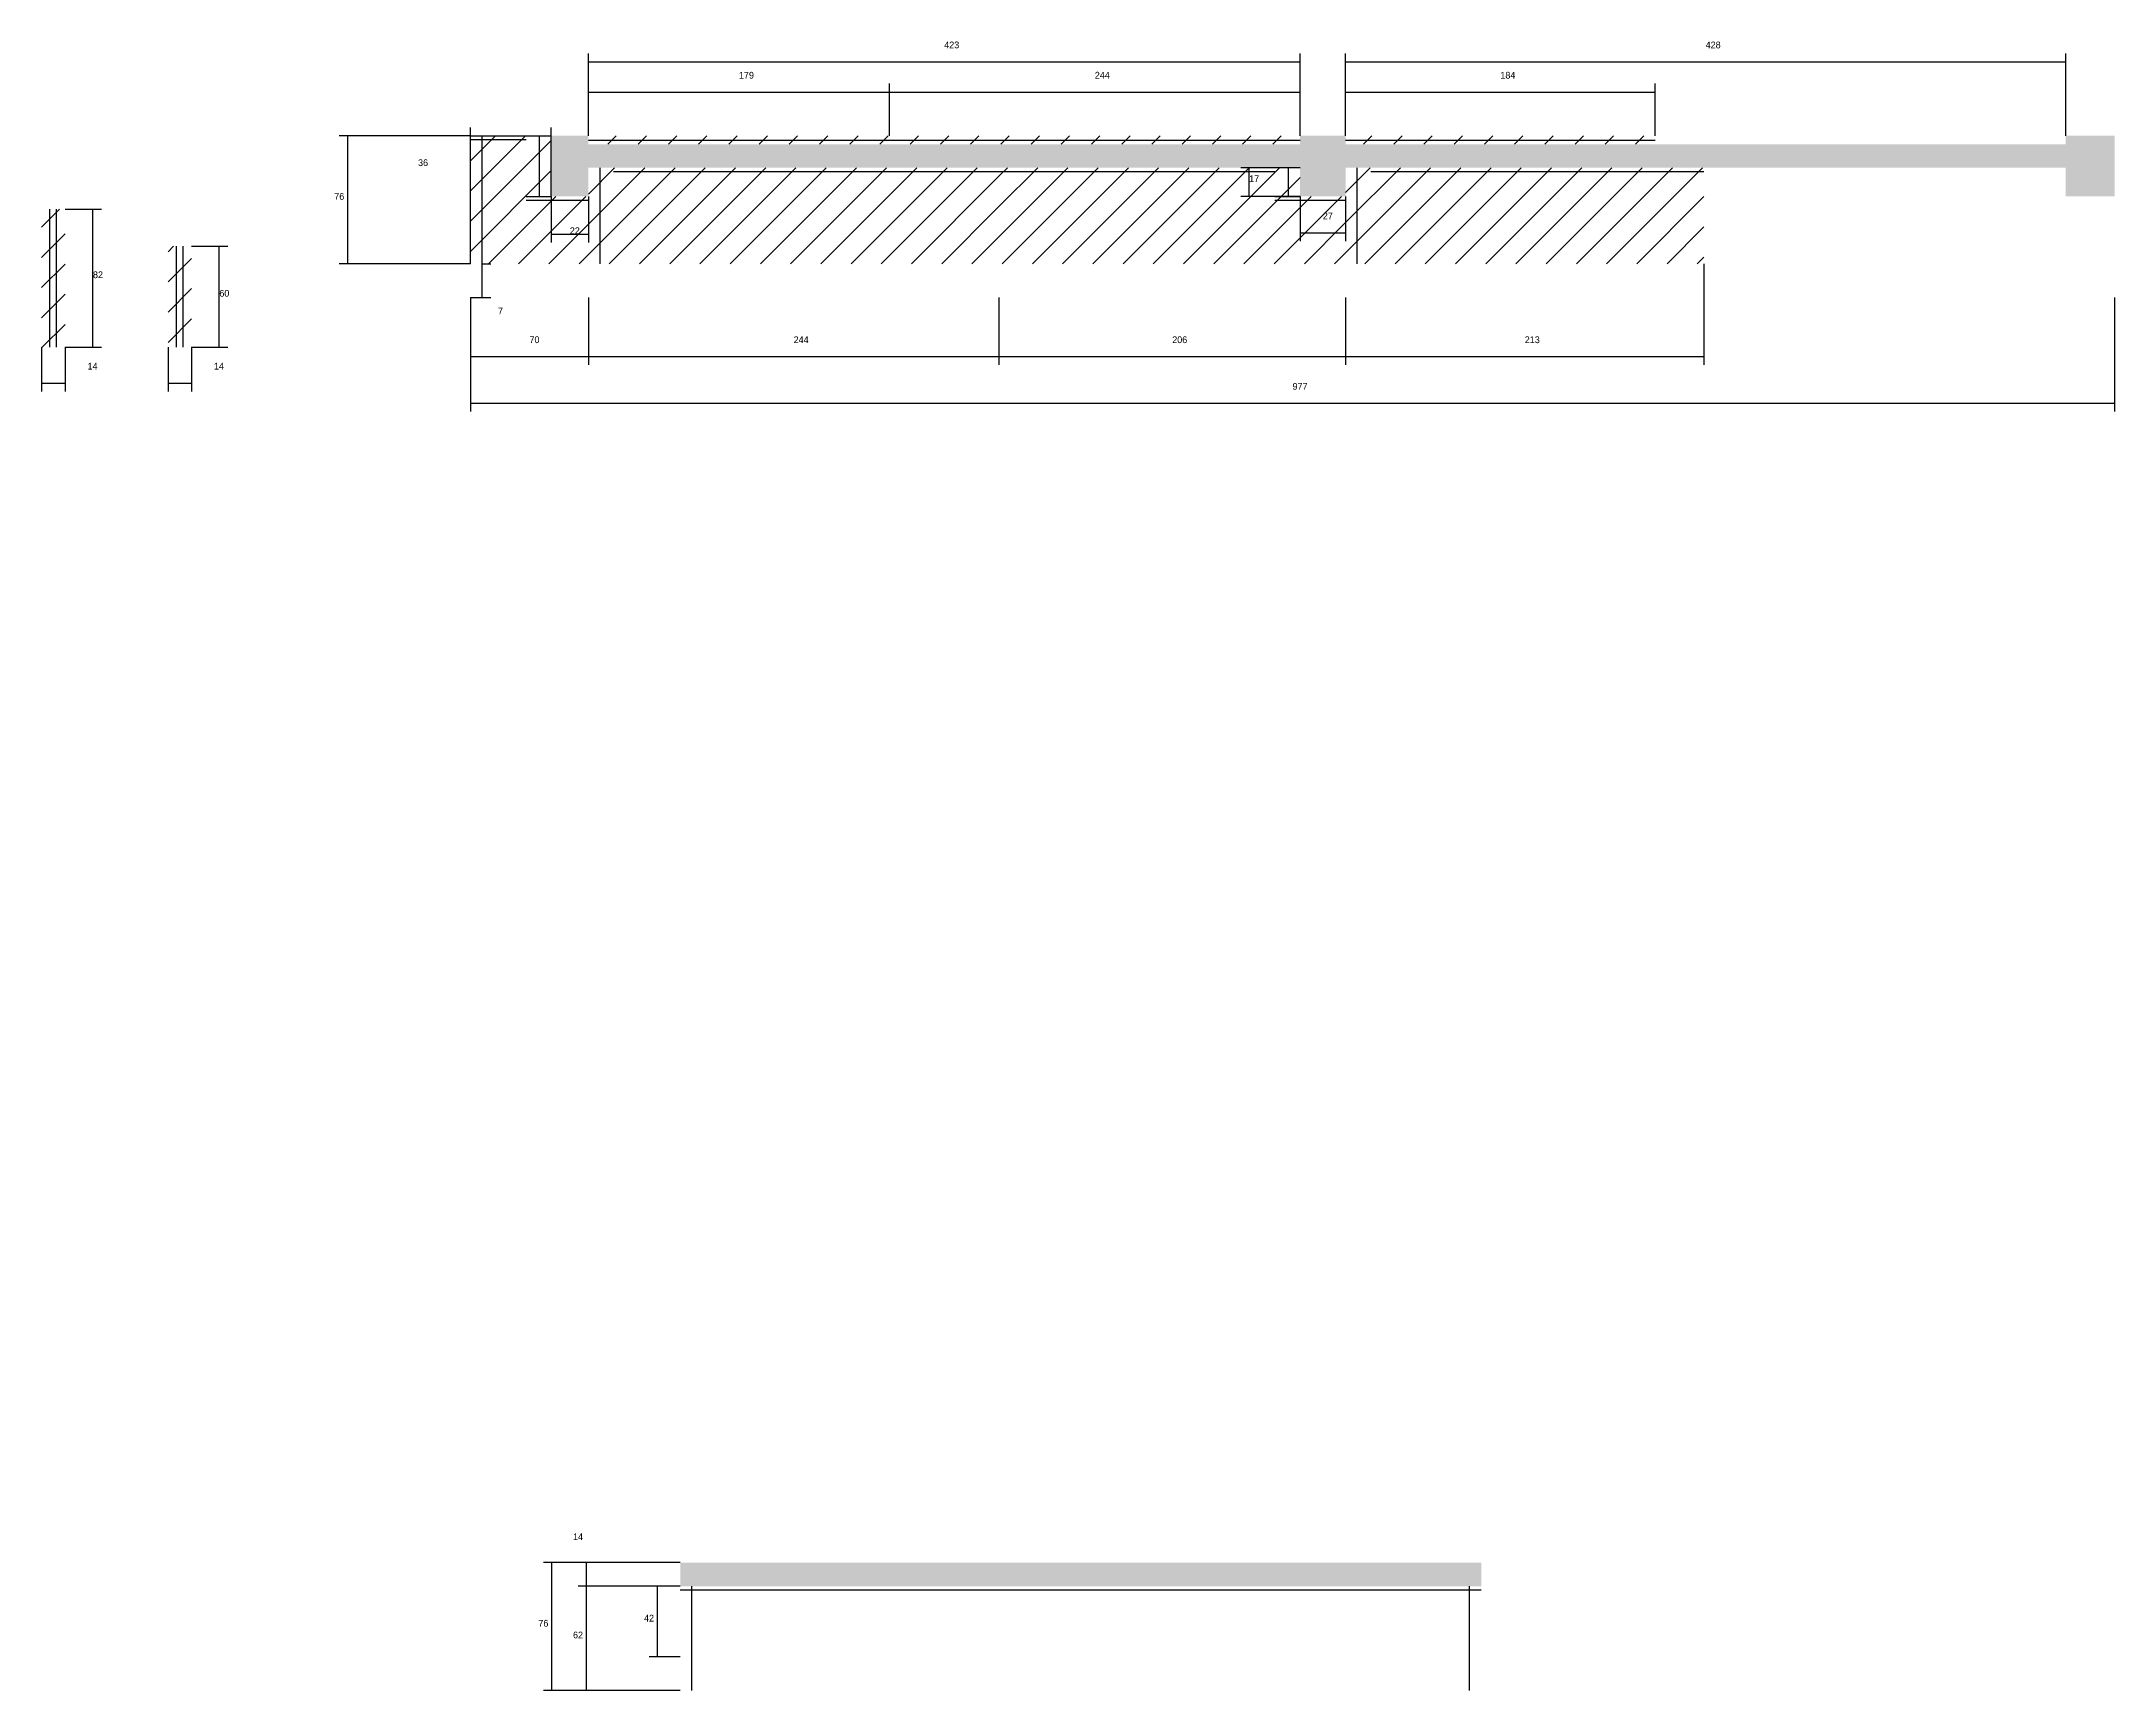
# Model space of a CAD drawing. Header units: metres. Extents: x 2043 to 4638, y -3332 to -2117.
# Drawn here: x 3374 to 4606, y -3332 to -2352 of the extents above; entities that cross this region are included whole.
import ezdxf

# ---------------------------------------------------------------- set-up
doc = ezdxf.new("R2010")
doc.units = ezdxf.units.M
for name, color, linetype in [('COTA', 241, 'Continuous'), ('Hachura', 253, 'Continuous'), ('Painéis', 200, 'Continuous'), ('SARR_2.2x7', 40, 'Continuous'), ('SARR_EDITAR', 141, 'Continuous')]:
    doc.layers.add(name, color=color, linetype=linetype)

msp = doc.modelspace()

# ---------------------------------------------------------------- texts
at = {"layer": 'COTA'}
for s, p in [('423', (3910.9, -2356.5)), ('428', (4363.4, -2356.5)), ('179', (3788.9, -2374.5)), ('244', (4000.4, -2374.5)), ('184', (4241.4, -2374.5)), ('36', (3598.2, -2426.5)), ('17', (4092.1, -2436)), ('76', (3548.4, -2446.5)), ('22', (3688.4, -2466.9)), ('27', (4135.9, -2458.1)), ('82', (3405, -2493.1)), ('60', (3480.1, -2504.1)), ('7', (3645.7, -2514.6)), ('70', (3664.4, -2531.7)), ('244', (3821.4, -2531.7)), ('206', (4046.4, -2531.7)), ('213', (4255.9, -2531.7)), ('14', (3401.8, -2547.4)), ('14', (3476.9, -2547.4)), ('977', (4117.9, -2559.4)), ('14', (3690.3, -3243)), ('42', (3732.5, -3291.4)), ('76', (3669.7, -3294.4)), ('62', (3690.3, -3301.4))]:
    msp.add_text(s, height=4, dxfattribs=at).set_placement(p)

# ---------------------------------------------------------------- hatches: boundary and pattern name
at = {"layer": 'COTA'}
h = msp.add_hatch(dxfattribs=at)
h.set_pattern_fill('AR-CONC', scale=0.03)
h.paths.add_polyline_path([(4122.4, -2444.5), (4149.4, -2444.5), (4149.4, -2444.5), (4149.4, -2427.5), (4149.4, -2427.5), (4577.4, -2427.5), (4577.4, -2427.5), (4577.4, -2444.5), (4577.4, -2444.5), (4606.4, -2444.5), (4606.4, -2444.5), (4606.4, -2408.5), (4606.4, -2408.5), (4577.4, -2408.5), (4577.4, -2408.5), (4577.4, -2413.5), (4577.4, -2413.5), (4149.4, -2413.5), (4149.4, -2413.5), (4149.4, -2408.5), (4149.4, -2408.5), (4122.4, -2408.5), (4122.4, -2408.5), (4122.4, -2413.5), (4122.4, -2413.5), (3699.4, -2413.5), (3699.4, -2413.5), (3699.4, -2408.5), (3699.4, -2408.5), (3677.4, -2408.5), (3677.4, -2408.5), (3677.4, -2444.5), (3677.4, -2444.5), (3699.4, -2444.5), (3699.4, -2444.5), (3699.4, -2427.5), (3699.4, -2427.5), (4122.4, -2427.5), (4122.4, -2427.5), (4122.4, -2444.5)])
h = msp.add_hatch(dxfattribs=at)
h.set_pattern_fill('AR-CONC', scale=0.03)
h.paths.add_polyline_path([(3754, -3256.4), (3754, -3270.4), (4230, -3270.4), (4230, -3256.4)])
at = {"layer": 'Hachura'}
h = msp.add_hatch(dxfattribs=at)
h.set_pattern_fill('ANSI31', scale=4)
h.paths.add_polyline_path([(3629.4, -2408.5), (3629.4, -2484.5), (3699.4, -2484.5), (3699.4, -2444.5), (3677.4, -2444.5), (3677.4, -2408.5)])
h = msp.add_hatch(dxfattribs=at)
h.set_pattern_fill('ANSI31', scale=4)
h.paths.add_polyline_path([(3699.4, -2408.5), (3699.4, -2413.5), (3878.4, -2413.5), (3878.4, -2408.5)])
h = msp.add_hatch(dxfattribs=at)
h.set_pattern_fill('ANSI31', scale=4)
h.paths.add_polyline_path([(3878.4, -2408.5), (3878.4, -2413.5), (4122.4, -2413.5), (4122.4, -2408.5)])
h = msp.add_hatch(dxfattribs=at)
h.set_pattern_fill('ANSI31', scale=4)
h.paths.add_polyline_path([(4149.4, -2408.5), (4149.4, -2413.5), (4333.4, -2413.5), (4333.4, -2408.5)])
h = msp.add_hatch(dxfattribs=at)
h.set_pattern_fill('ANSI31', scale=4)
h.paths.add_polyline_path([(3943.4, -2484.5), (3943.4, -2427.5), (3699.4, -2427.5), (3699.4, -2444.5), (3699.4, -2484.5)])
h = msp.add_hatch(dxfattribs=at)
h.set_pattern_fill('ANSI31', scale=4)
h.paths.add_polyline_path([(4149.4, -2484.5), (4149.4, -2444.5), (4122.4, -2444.5), (4122.4, -2427.5), (3943.4, -2427.5), (3943.4, -2484.5)])
h = msp.add_hatch(dxfattribs=at)
h.set_pattern_fill('ANSI31', scale=4)
h.paths.add_polyline_path([(4149.4, -2427.5), (4149.4, -2484.5), (4362.4, -2484.5), (4362.4, -2427.5)])
h = msp.add_hatch(dxfattribs=at)
h.set_pattern_fill('ANSI31', scale=4)
h.paths.add_polyline_path([(3388.4, -2452.1), (3374.4, -2452.1), (3374.4, -2534.1), (3388.4, -2534.1)])
h = msp.add_hatch(dxfattribs=at)
h.set_pattern_fill('ANSI31', scale=4)
h.paths.add_polyline_path([(3463.6, -2474.1), (3449.6, -2474.1), (3449.6, -2534.1), (3463.6, -2534.1)])

# ---------------------------------------------------------------- linework, layer by layer
at = {"layer": 'COTA'}
for p, q in [((3699.4, -2408.5), (3699.4, -2359.5)), ((3699.4, -2364.5), (4122.4, -2364.5)), ((4122.4, -2408.5), (4122.4, -2359.5)), ((4149.4, -2408.5), (4149.4, -2359.5)), ((4149.4, -2364.5), (4577.4, -2364.5)), ((4577.4, -2408.5), (4577.4, -2359.5)), ((3699.4, -2408.5), (3699.4, -2377.5)), ((3878.4, -2408.5), (3878.4, -2377.5)), ((3878.4, -2408.5), (3878.4, -2377.5)), ((4122.4, -2408.5), (4122.4, -2377.5)), ((4149.4, -2408.5), (4149.4, -2377.5)), ((4333.4, -2408.5), (4333.4, -2377.5)), ((3699.4, -2382.5), (3878.4, -2382.5)), ((3878.4, -2382.5), (4122.4, -2382.5)), ((4149.4, -2382.5), (4333.4, -2382.5)), ((3629.4, -2408.5), (3551.4, -2408.5)), ((3556.4, -2484.5), (3556.4, -2408.5)), ((3629.4, -2408.5), (3629.4, -2403.5)), ((3629.4, -2408.5), (3677.4, -2408.5)), ((3677.4, -2444.5), (3677.4, -2403.5)), ((4122.4, -2427.5), (4087.1, -2427.5)), ((4092.1, -2444.5), (4092.1, -2427.5)), ((3677.4, -2444.5), (3677.4, -2471.9)), ((3699.4, -2444.5), (3699.4, -2471.9)), ((4122.4, -2444.5), (4087.1, -2444.5)), ((4122.4, -2444.5), (4122.4, -2471.1)), ((4149.4, -2444.5), (4149.4, -2471.1)), ((3388.4, -2452.1), (3410, -2452.1)), ((3405, -2534.1), (3405, -2452.1)), ((3463.6, -2474.1), (3485.1, -2474.1)), ((3480.1, -2534.1), (3480.1, -2474.1)), ((3677.4, -2466.9), (3699.4, -2466.9)), ((4122.4, -2466.1), (4149.4, -2466.1)), ((3629.4, -2484.5), (3551.4, -2484.5)), ((3636.4, -2504.5), (3636.4, -2484.5)), ((3636.4, -2484.5), (3641.4, -2484.5)), ((4362.4, -2484.5), (4362.4, -2544.7)), ((3629.4, -2504.5), (3629.4, -2544.7)), ((3629.4, -2504.5), (3629.4, -2572.4)), ((3629.4, -2504.5), (3641.4, -2504.5)), ((3699.4, -2504.5), (3699.4, -2544.7)), ((3699.4, -2504.5), (3699.4, -2544.7)), ((3943.4, -2504.5), (3943.4, -2544.7)), ((3943.4, -2504.5), (3943.4, -2544.7)), ((4149.4, -2504.5), (4149.4, -2544.7)), ((4149.4, -2504.5), (4149.4, -2544.7)), ((4606.4, -2504.5), (4606.4, -2572.4)), ((3374.4, -2534.1), (3374.4, -2560.4)), ((3388.4, -2534.1), (3410, -2534.1)), ((3388.4, -2534.1), (3388.4, -2560.4)), ((3449.6, -2534.1), (3449.6, -2560.4)), ((3463.6, -2534.1), (3485.1, -2534.1)), ((3463.6, -2534.1), (3463.6, -2560.4)), ((3629.4, -2539.7), (3699.4, -2539.7)), ((3699.4, -2539.7), (3943.4, -2539.7)), ((3943.4, -2539.7), (4149.4, -2539.7)), ((4149.4, -2539.7), (4362.4, -2539.7)), ((3374.4, -2555.4), (3388.4, -2555.4)), ((3449.6, -2555.4), (3463.6, -2555.4)), ((3629.4, -2567.4), (4606.4, -2567.4)), ((3754, -3256.4), (3672.7, -3256.4)), ((3677.7, -3332.4), (3677.7, -3256.4)), ((3754, -3256.4), (3693.3, -3256.4)), ((3698.3, -3270.4), (3698.3, -3256.4)), ((3754, -3270.4), (3693.3, -3270.4)), ((3754, -3270.4), (3693.3, -3270.4)), ((3698.3, -3332.4), (3698.3, -3270.4)), ((3754, -3270.4), (3735.5, -3270.4)), ((3740.5, -3312.4), (3740.5, -3270.4)), ((3754, -3312.4), (3735.5, -3312.4)), ((3754, -3332.4), (3672.7, -3332.4)), ((3754, -3332.4), (3693.3, -3332.4))]:
    msp.add_line(p, q, dxfattribs=at)
at = {"layer": 'Painéis'}
msp.add_lwpolyline([(3629.4, -2484.5), (3629.4, -2408.5), (3677.4, -2408.5)], dxfattribs=at)
at = {"layer": 'SARR_2.2x7'}
for p, q in [((3629.4, -2410.7), (3662.4, -2410.7)), ((3636.4, -2484.5), (3636.4, -2408.5)), ((3670.4, -2444.5), (3670.4, -2408.5)), ((3706.4, -2484.5), (3706.4, -2427.5)), ((3714.4, -2429.7), (3943.4, -2429.7)), ((3943.4, -2429.7), (4107.4, -2429.7)), ((4115.4, -2444.5), (4115.4, -2427.5)), ((4156.4, -2484.5), (4156.4, -2427.5)), ((4164.4, -2429.7), (4362.4, -2429.7)), ((3662.4, -2444.5), (3677.4, -2444.5)), ((3662.4, -2446.7), (3699.4, -2446.7)), ((4107.4, -2444.5), (4122.4, -2444.5)), ((4107.4, -2446.7), (4149.4, -2446.7)), ((3754, -3272.6), (3998, -3272.6)), ((3761, -3332.4), (3761, -3270.4)), ((3998, -3272.6), (4230, -3272.6)), ((4223, -3332.4), (4223, -3270.4))]:
    msp.add_line(p, q, dxfattribs=at)
at = {"layer": 'SARR_EDITAR'}
for p, q in [((3699.4, -2411), (3878.4, -2411)), ((3878.4, -2411), (4122.4, -2411)), ((4149.4, -2411), (4333.4, -2411)), ((3379.4, -2534.1), (3379.4, -2452.1)), ((3383.4, -2534.1), (3383.4, -2452.1)), ((3454.6, -2534.1), (3454.6, -2474.1)), ((3458.6, -2534.1), (3458.6, -2474.1))]:
    msp.add_line(p, q, dxfattribs=at)

msp.set_redraw_order([(e.dxf.handle, doc.entitydb.next_handle()) for e in msp.query("TEXT MTEXT ATTDEF DIMENSION ARC_DIMENSION")])  # texts and dimensions are drawn at this point

doc.saveas('drawing.dxf')
